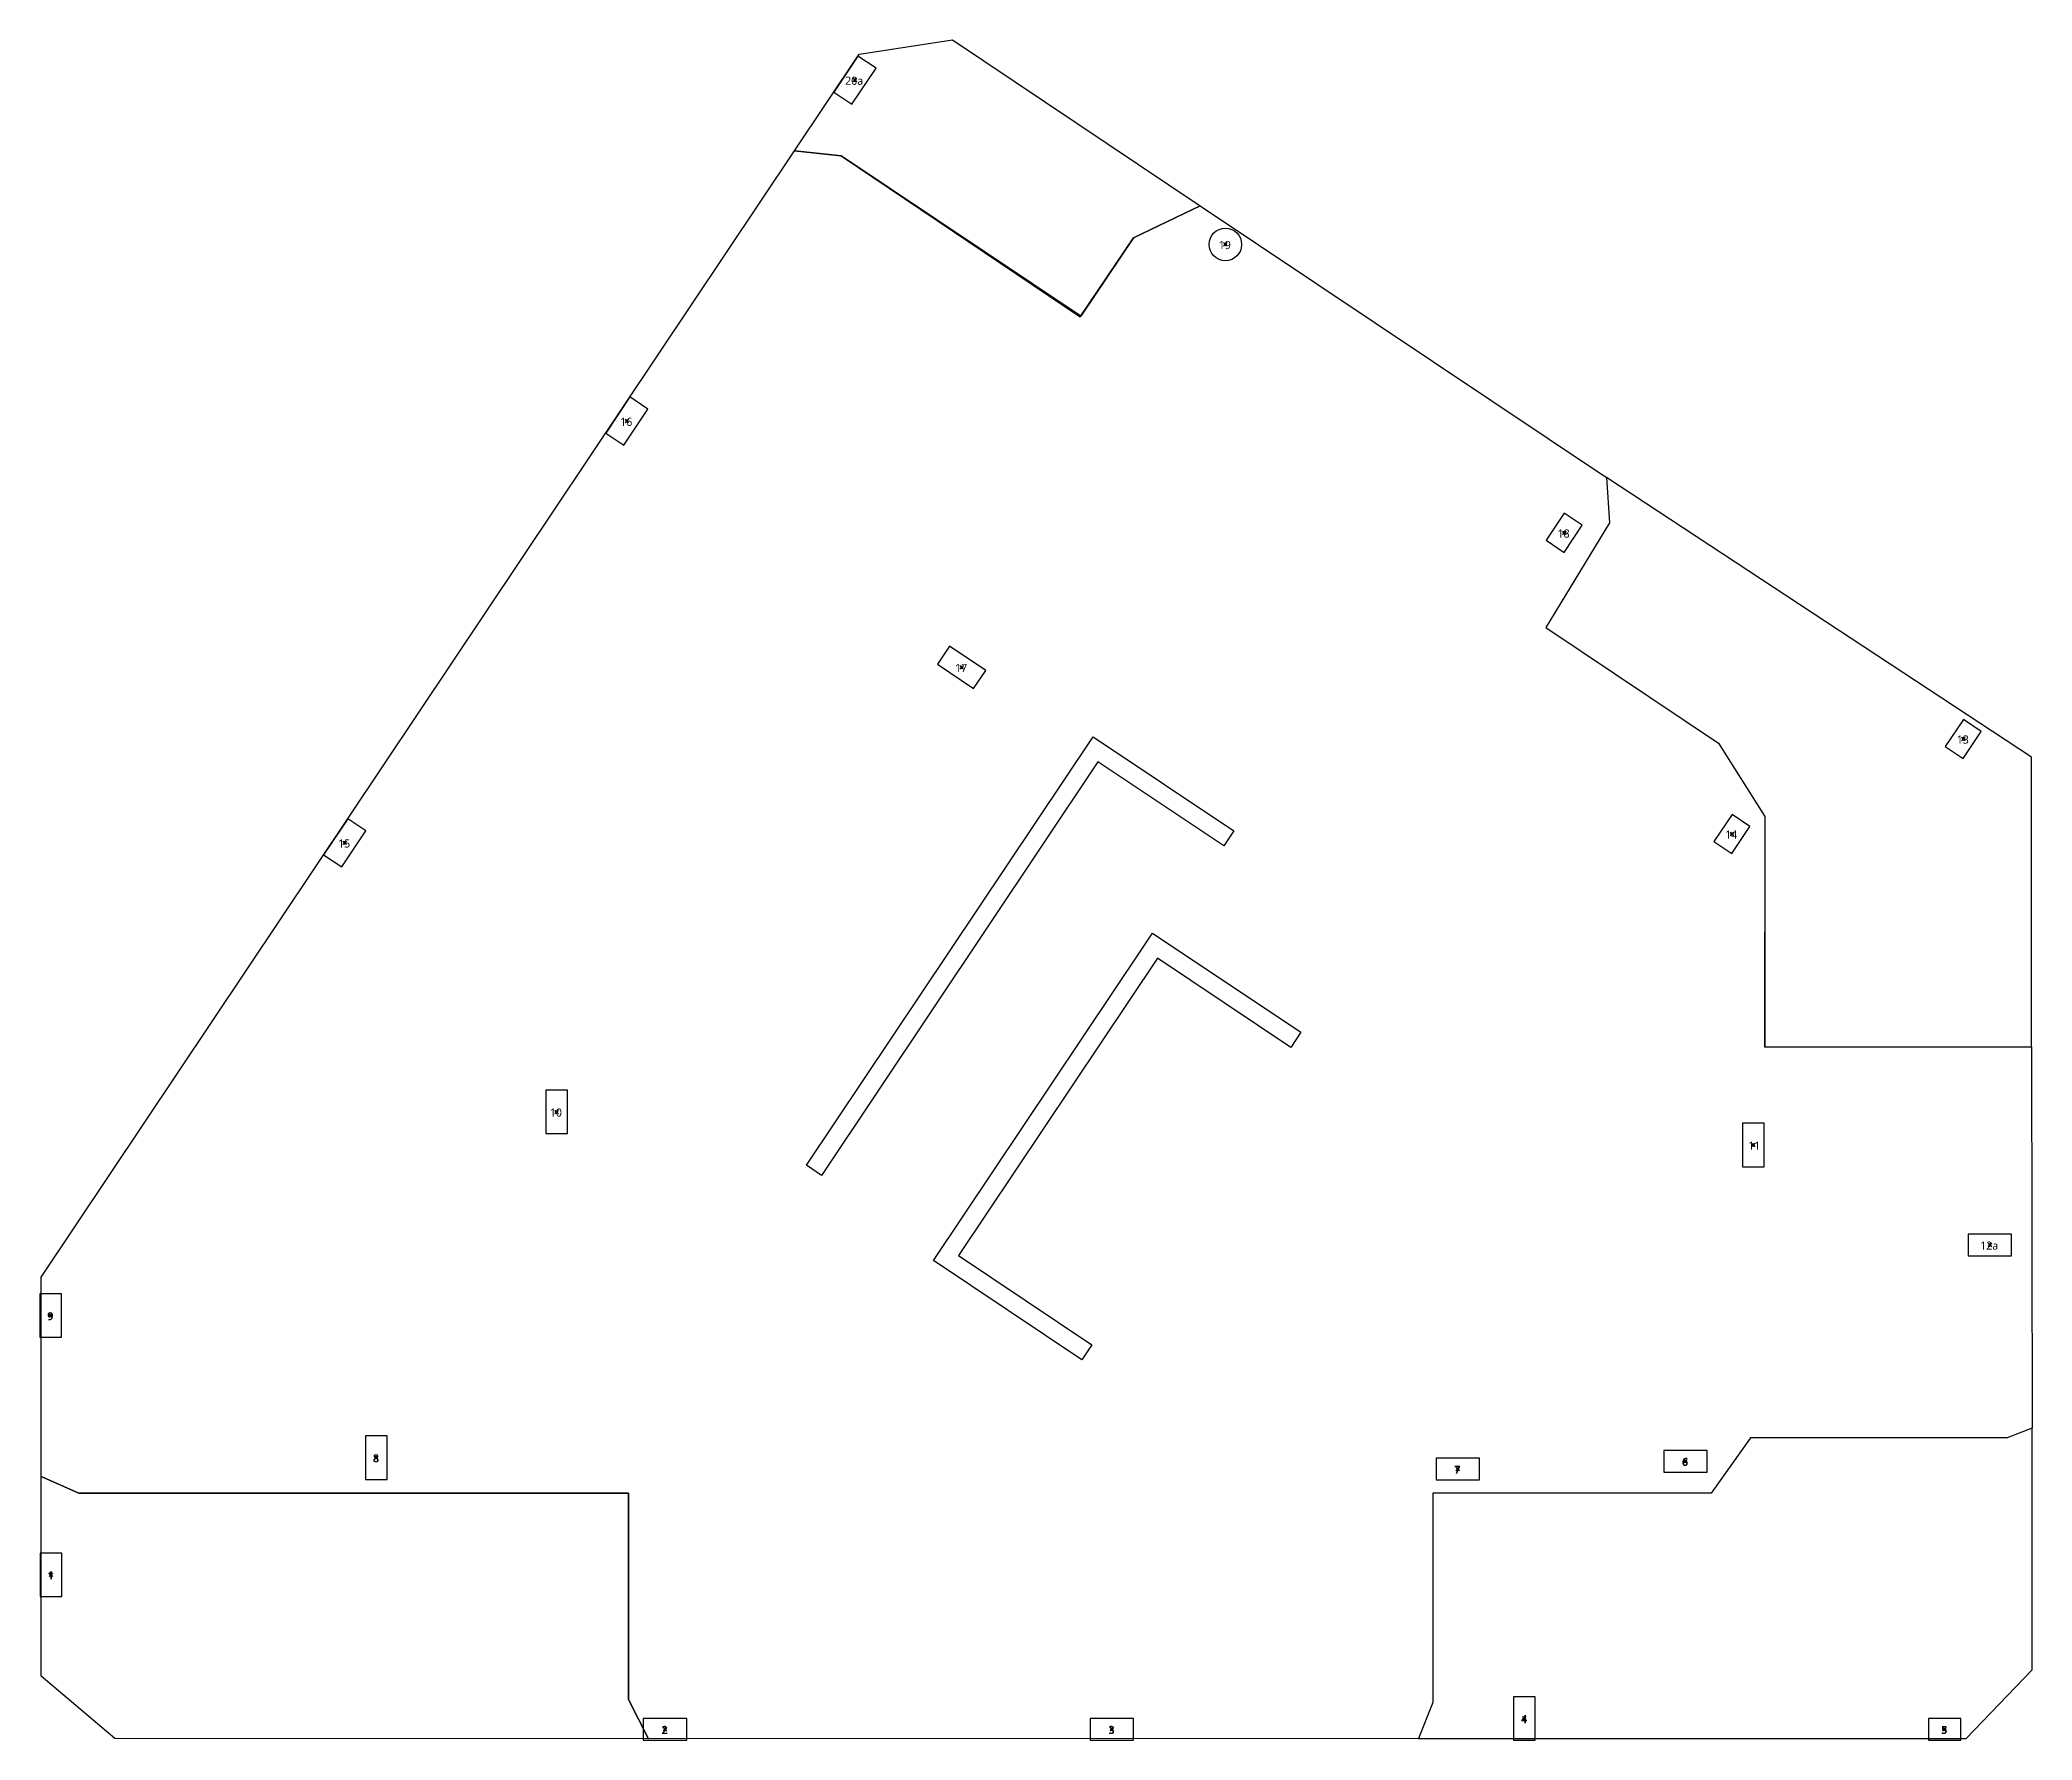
# Model space of a CAD drawing. Header units: feet. Extents: x 12833 to 16284, y 7481 to 23375.
# Drawn here: x 15173 to 16275, y 16486 to 17427 of the extents above; entities that cross this region are included whole.
import ezdxf

# ---------------------------------------------------------------- set-up
doc = ezdxf.new("R2010")
doc.units = ezdxf.units.FT
doc.header["$MEASUREMENT"] = 0
doc.header["$PDMODE"] = 99
for name, color, linetype in [('BOUNDARY', 4, 'Continuous'), ('COLS', 92, 'Continuous'), ('POINT', 2, 'Continuous'), ('WALL', 160, 'Continuous')]:
    doc.layers.add(name, color=color, linetype=linetype)
doc.layers.add('COLUMN NUMBER', color=7, linetype='Continuous', lineweight=9)
doc.styles.add('Segoe UI_B', font='segoeuib.ttf', dxfattribs={"height": 0.375})

msp = doc.modelspace()

# ---------------------------------------------------------------- texts
at = {"layer": 'COLUMN NUMBER', "char_height": 4.5, "attachment_point": 1, "style": 'Segoe UI_B'}
for s, insert, width in [('20a', (15618.3, 17406.7), 12.877), ('19', (15825, 17315.8), 8.787), ('16', (15493.8, 17218), 8.787), ('18', (16012.5, 17156.2), 8.787), ('17', (15679.1, 17081.8), 8.787), ('13', (16233.4, 17042.2), 8.787), ('14', (16105.3, 16989.6), 8.787), ('15', (15337.7, 16984.7), 8.787), ('10', (15454.9, 16835.8), 8.787), ('11', (16118, 16817.5), 8.787), ('12a', (16246.4, 16762.2), 12.877), ('\\fSegoe UI|b1|i0|c0|p34|;9', (15176.8, 16723.1), 4.393), ('\\fSegoe UI|b1|i0|c0|p34|;8', (15357, 16644.5), 4.393), ('\\fSegoe UI|b1|i0|c0|p34|;7', (15955.4, 16638.2), 4.393), ('\\fSegoe UI|b1|i0|c0|p34|;6', (16081.4, 16642.5), 4.393), ('\\fSegoe UI|b1|i0|c0|p34|;1', (15176.9, 16579.7), 4.393), ('\\fSegoe UI|b1|i0|c0|p34|;2', (15516.7, 16494.2), 4.393), ('\\fSegoe UI|b1|i0|c0|p34|;3', (15764, 16494.2), 4.393), ('\\fSegoe UI|b1|i0|c0|p34|;3', (15764, 16494.2), 4.393), ('\\fSegoe UI|b1|i0|c0|p34|;4', (15992.3, 16500.2), 4.393), ('\\fSegoe UI|b1|i0|c0|p34|;5', (16224.8, 16494.2), 4.393)]:
    msp.add_mtext(s, dxfattribs=dict(at, insert=insert, width=width))

# ---------------------------------------------------------------- linework, layer by layer
at = {"layer": 'BOUNDARY'}
for points in [[(15590.2, 17365.6), (15626.1, 17419.2), (15677.7, 17427.1), (15814.8, 17335.3), (15777.8, 17317.5), (15748.7, 17274.2), (15616, 17362.9)], [(15509.5, 16487), (15498.5, 16508.8), (15498.5, 16623), (15194.3, 16623), (15194.3, 16623), (15173.4, 16632.1), (15173.4, 16742.4), (15590.2, 17365.6), (15616, 17362.9), (15748.4, 17273.9), (15777.8, 17317.5), (15814.8, 17335.3), (16039.6, 17185), (16041.3, 17159.9), (16006.1, 17101.9), (16101.6, 17037.9), (16127.2, 16997.4), (16127.2, 16870), (16261.3, 16870), (16274.7, 16870), (16275.2, 16659), (16261.3, 16653.5), (16119.3, 16653.5), (16097.5, 16623), (15943.5, 16623), (15943.5, 16507.1), (15935.5, 16487.3)], [(16039.6, 17185), (16041.3, 17159.9), (16006.1, 17101.9), (16101.6, 17037.9), (16127.2, 16997.4), (16127.1, 16870), (16274.7, 16870), (16274.7, 17030.1)], [(16275.1, 16525.3), (16275.2, 16659), (16261.3, 16653.5), (16119.3, 16653.5), (16097.5, 16623), (15943.5, 16623), (15943.5, 16507.1), (15935.5, 16487.3), (16238.7, 16487.3)], [(15173.4, 16632.1), (15194.3, 16623), (15498.5, 16623), (15498.5, 16508.8), (15509.5, 16487), (15214.2, 16487.3), (15173.4, 16521.8)]]:
    msp.add_lwpolyline(points, close=True, dxfattribs=at)
at = {"layer": 'COLS'}
for points in [[(15635.4, 17411.5), (15625.4, 17418.1), (15612, 17398.2), (15622, 17391.5)], [(15509.1, 17222.8), (15499.2, 17229.5), (15485.8, 17209.5), (15495.8, 17202.8)], [(16016.2, 17143.5), (16026.2, 17158.5), (16016.2, 17165.2), (16006.2, 17150.2)], [(15689.4, 17068.2), (15696.1, 17078.2), (15676.1, 17091.6), (15669.4, 17081.6)], [(16237.1, 17051.1), (16227.1, 17036.1), (16237, 17029.5), (16247, 17044.4)], [(15353.1, 16989.4), (15343.1, 16996.1), (15329.7, 16976.2), (15339.7, 16969.5)], [(16109, 16976.9), (16119, 16991.8), (16109.1, 16998.5), (16099, 16983.5)], [(15464.6, 16845.9), (15452.6, 16845.9), (15452.6, 16821.9), (15464.6, 16821.9)], [(16114.8, 16803.6), (16126.8, 16803.6), (16126.8, 16827.6), (16114.8, 16827.6)], [(16239.8, 16766.3), (16239.8, 16754.3), (16263.8, 16754.3), (16263.8, 16766.3)], [(15184.7, 16733.2), (15172.7, 16733.2), (15172.7, 16709.2), (15184.7, 16709.2)], [(15352.9, 16630.6), (15364.9, 16630.6), (15364.9, 16654.6), (15352.9, 16654.6)], [(15945.3, 16642.3), (15945.3, 16630.3), (15969.3, 16630.3), (15969.3, 16642.3)], [(16071.3, 16646.6), (16071.3, 16634.6), (16095.3, 16634.6), (16095.3, 16646.6)], [(15184.8, 16589.8), (15172.8, 16589.8), (15172.8, 16565.8), (15184.8, 16565.8)], [(16000.2, 16510.3), (15988.2, 16510.3), (15988.2, 16486.3), (16000.2, 16486.3)], [(15530.6, 16486.3), (15530.6, 16498.3), (15506.6, 16498.3), (15506.6, 16486.3)], [(15753.9, 16498.3), (15753.9, 16486.3), (15777.9, 16486.3), (15777.9, 16498.3)], [(16217.7, 16486.3), (16235.7, 16486.3), (16235.7, 16498.3), (16217.7, 16498.3)]]:
    msp.add_lwpolyline(points, close=True, dxfattribs=at)
msp.add_circle((15828.7, 17313.9), 9, dxfattribs=at)
at = {"layer": 'POINT'}
for p in [(15623.7, 17404.8), (15828.7, 17313.9), (15497.5, 17216.2), (16016.2, 17154.3), (15682.8, 17079.9), (16237.1, 17040.3), (15341.4, 16982.8), (16109, 16987.7), (15458.6, 16833.9), (16120.8, 16815.6), (16251.8, 16760.3), (15178.7, 16721.2), (15358.9, 16642.6), (15957.3, 16636.3), (16083.3, 16640.6), (15178.8, 16577.8), (15518.6, 16492.3), (15765.9, 16492.3), (15994.2, 16498.3), (16226.7, 16492.3)]:
    msp.add_point(p, dxfattribs=at)
at = {"layer": 'WALL'}
for points in [[(15605.2, 16798.8), (15596.9, 16804.4), (15755.5, 17041.5), (15833.4, 16989.4), (15827.8, 16981.1), (15758.2, 17027.6)], [(15754.8, 16705.1), (15749.2, 16696.8), (15667.1, 16751.7), (15782.8, 16924.6), (15788.3, 16932.9), (15870.4, 16878), (15864.9, 16869.6), (15791.1, 16919), (15681, 16754.4)]]:
    msp.add_lwpolyline(points, close=True, dxfattribs=at)

msp.set_redraw_order([(e.dxf.handle, doc.entitydb.next_handle()) for e in msp.query("TEXT MTEXT ATTDEF DIMENSION ARC_DIMENSION")])  # texts and dimensions are drawn at this point

doc.saveas('drawing.dxf')
